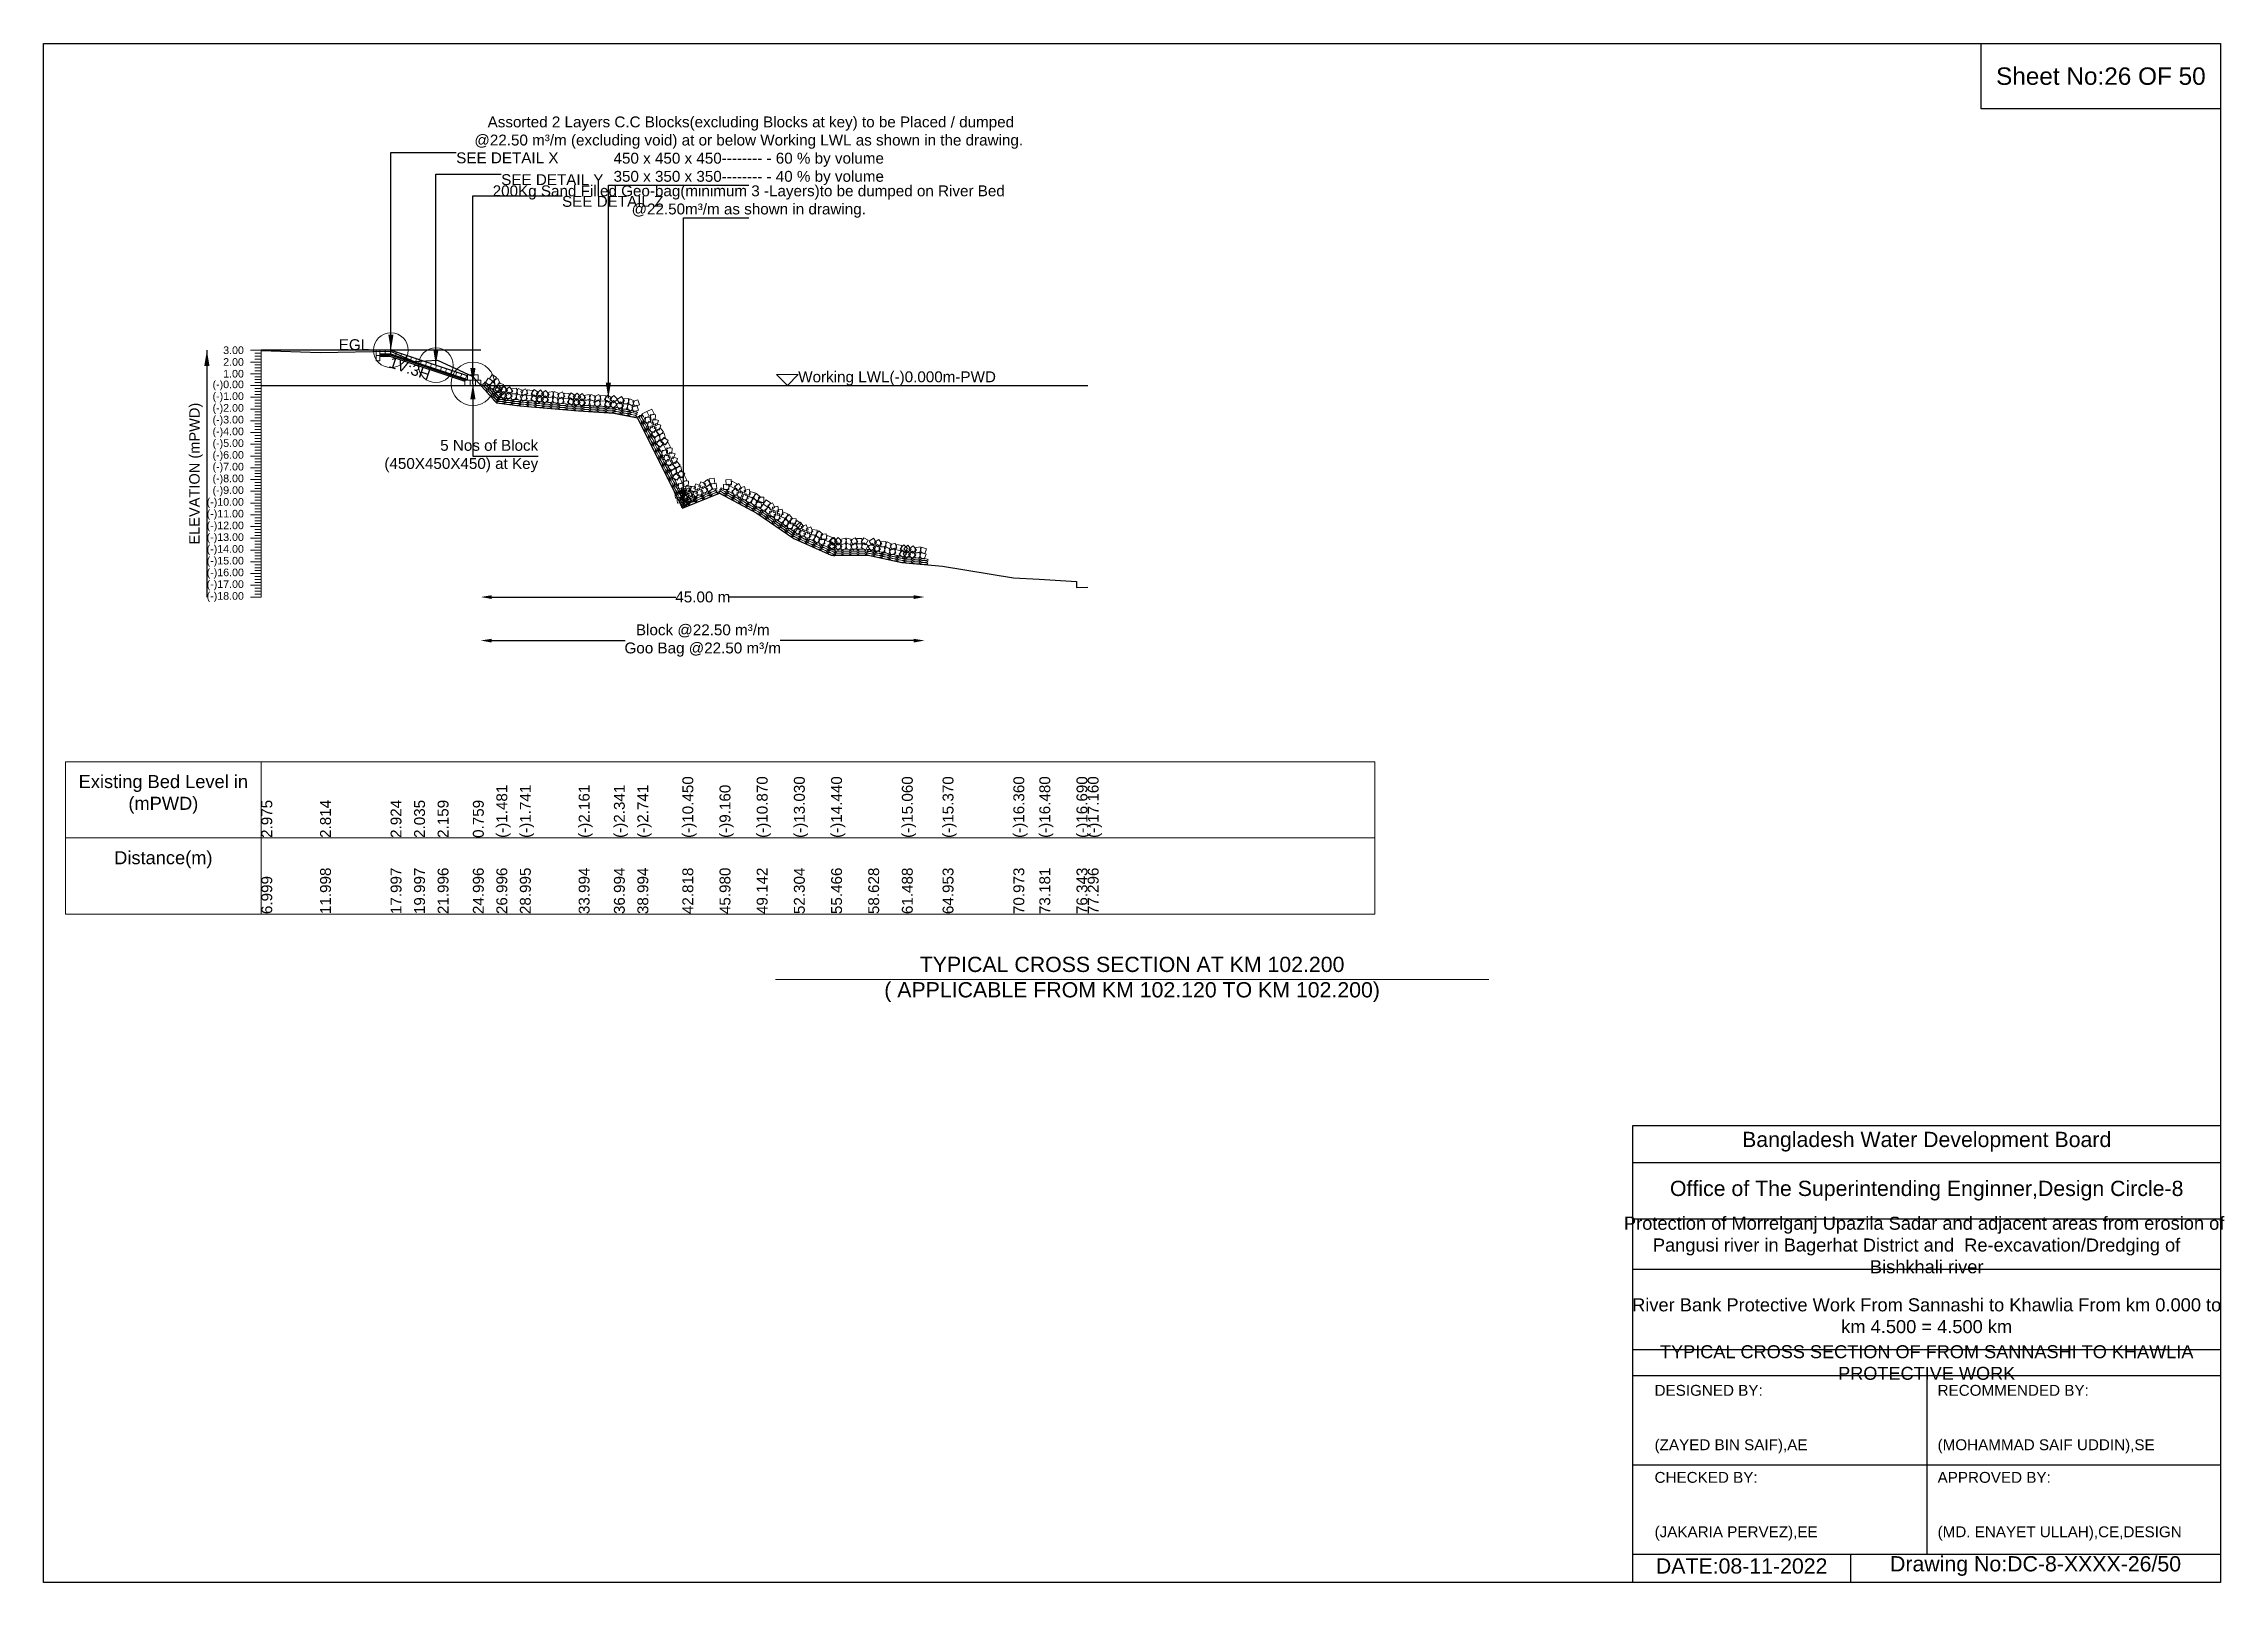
# Model space of a CAD drawing. Header units: inches. Extents: x 89000 to 845017, y -7071 to 0.
# Drawn here: x 475000 to 485017, y -7071 to 0 of the extents above; entities that cross this region are included whole.
import ezdxf

# ---------------------------------------------------------------- set-up
doc = ezdxf.new("R2010")
doc.units = ezdxf.units.IN
doc.header["$LTSCALE"] = 7
doc.header["$MEASUREMENT"] = 0
for name, color, linetype, lineweight in [('Cross section Data Border', 7, 'Continuous', 9), ('Cross Section Labels', 7, 'Continuous', 9), ('Existing_Bed_Level for Xsection', 7, 'Continuous', 25), ('Long Section Labels', 7, 'Continuous', 9)]:
    doc.layers.add(name, color=color, linetype=linetype, lineweight=lineweight)
doc.styles.get("Standard").update_dxf_attribs({"font": 'arial.ttf'})
doc.dimstyles.new('Appron Lebeling Style', dxfattribs={"dimtxt": 50, "dimasz": 50, "dimexe": 0.18, "dimexo": 0.0625, "dimgap": 0.09, "dimtad": 0, "dimtih": 1, "dimtoh": 1, "dimdec": 4, "dimzin": 0, "dimdsep": 46, "dimtxsty": 'Standard', "dimcen": 0.09, "dimse1": 1, "dimse2": 1, "dimadec": 0, "dimazin": 0, "dimtfac": 1, "dimtdec": 4, "dimtofl": 0, "dimtmove": 0, "dimatfit": 3, "dimfxl": 1, "dimtolj": 1, "dimtzin": 0, "dimarcsym": 0})
doc.dimstyles.get("Standard").update_dxf_attribs({"dimtxt": 0.18, "dimasz": 0.18, "dimexe": 0.18, "dimexo": 0.0625, "dimgap": 0.09, "dimtad": 0, "dimtih": 1, "dimtoh": 1, "dimdec": 4, "dimzin": 0, "dimdsep": 46, "dimtxsty": 'Standard', "dimcen": 0.09, "dimadec": 0, "dimazin": 0, "dimtfac": 1, "dimtdec": 4, "dimtofl": 0, "dimtmove": 0, "dimatfit": 3, "dimfxl": 1, "dimtolj": 1, "dimtzin": 0, "dimarcsym": 0})

msp = doc.modelspace()

# ---------------------------------------------------------------- texts
at = {"attachment_point": 5}
for s, insert, char_height in [('Sheet No:26 OF 50', (484450, -150), 80), ('Bangladesh Water Development Board', (483650, -5046), 70), ('Office of The Superintending Enginner,Design Circle-8', (483650, -5271), 70)]:
    msp.add_mtext(s, dxfattribs=dict(at, insert=insert, char_height=char_height))
for s, insert, char_height, width, attachment_point in [('Protection of Morrelganj Upazila Sadar and adjacent areas from erosion of  Pangusi river in Bagerhat District and  Re-excavation/Dredging of     Bishkhali river', (483650, -5521), 60, 2800, 5), ('River Bank Protective Work From Sannashi to Khawlia From km 0.000 to km 4.500 = 4.500 km', (483650, -5846), 60, 2700, 5), ('TYPICAL CROSS SECTION OF FROM SANNASHI TO KHAWLIA PROTECTIVE WORK', (483650, -6061), 59.5765532, 2800, 5), ('DESIGNED BY:^J^J^J(ZAYED BIN SAIF),AE', (482400, -6321), 50, 1400, 4), ('RECOMMENDED BY:^J^J^J(MOHAMMAD SAIF UDDIN),SE', (483700, -6321), 50, 1400, 4), ('CHECKED BY:^J^J^J(JAKARIA PERVEZ),EE', (482400, -6721), 50, 1400, 4), ('APPROVED BY:^J^J^J(MD. ENAYET ULLAH),CE,DESIGN', (483700, -6721), 50, 1400, 4), ('DATE:08-11-2022', (482800, -6996), 70, 1400, 5), ('Drawing No:DC-8-XXXX-26/50', (484150, -6996), 70, 2200, 5)]:
    msp.add_mtext(s, dxfattribs=dict(insert=insert, char_height=char_height, width=width, attachment_point=attachment_point))
at = {"layer": 'Cross section Data Border', "char_height": 60, "width": 800, "attachment_point": 5}
for s, insert in [('Existing Bed Level in (mPWD)', (475550, -3450)), ('Distance(m)', (475550, -3750))]:
    msp.add_mtext(s, dxfattribs=dict(at, insert=insert))
at = {"layer": 'Cross Section Labels'}
for s, insert, char_height, attachment_point in [(' Assorted 2 Layers C.C Blocks(excluding Blocks at key) to be Placed / dumped^J@22.50 m³/m (excluding void) at or below Working LWL as shown in the drawing.^J450 x 450 x 450-------- - 60 % by volume^J350 x 350 x 350-------- - 40 % by volume', (478239.05212, -650), 50, 8), ('SEE DETAIL X', (476895.32935, -500), 50, 1), ('SEE DETAIL Y', (477101.87935, -600), 50, 1), ('200Kg Sand Filled Geo-bag(minimum 3 -Layers)to be dumped on River Bed^J@22.50m³/m as shown in drawing.', (478239.05212, -800), 50, 8), ('SEE DETAIL Z', (477381.32935, -700), 50, 1), ('EGL', (476495.50045, -1409.2), 50, 9), ('Working LWL(-)0.000m-PWD', (478466.42935, -1571.2), 50, 7), ('5 Nos of Block ^J(450X450X450) at Key', (477271.97935, -1895.2), 50, 6), ('TYPICAL CROSS SECTION AT KM 102.200^J( APPLICABLE FROM KM 102.120 TO KM 102.200)', (480000, -4300), 70, 5)]:
    msp.add_mtext(s, dxfattribs=dict(at, insert=insert, char_height=char_height, attachment_point=attachment_point))
at = {"layer": 'Cross Section Labels', "insert": (476690.0662, -1469.23945), "char_height": 50, "attachment_point": 2, "rotation": 341.565051177}
msp.add_mtext('1V:3H', dxfattribs=at)
at = {"layer": 'Long Section Labels', "char_height": 35, "attachment_point": 6}
for s, insert in [('3.00', (475920, -1409.2)), ('2.00', (475920, -1463.2)), ('1.00', (475920, -1517.2)), ('(-)0.00', (475920, -1571.2)), ('(-)1.00', (475920, -1625.2)), ('(-)2.00', (475920, -1679.2)), ('(-)3.00', (475920, -1733.2)), ('(-)4.00', (475920, -1787.2)), ('(-)5.00', (475920, -1841.2)), ('(-)6.00', (475920, -1895.2)), ('(-)7.00', (475920, -1949.2)), ('(-)8.00', (475920, -2003.2)), ('(-)10.00', (475920, -2111.2)), ('(-)9.00', (475920, -2057.2)), ('(-)11.00', (475920, -2165.2)), ('(-)12.00', (475920, -2219.2)), ('(-)13.00', (475920, -2273.2)), ('(-)14.00', (475920, -2327.2)), ('(-)15.00', (475920, -2381.2)), ('(-)16.00', (475920, -2435.2)), ('(-)17.00', (475920, -2489.2)), ('(-)18.00', (475920, -2543.2))]:
    msp.add_mtext(s, dxfattribs=dict(at, insert=insert))
at = {"layer": 'Long Section Labels', "rotation": 90}
for s, insert, char_height, attachment_point in [('ELEVATION (mPWD)', (475700, -1976.2), 48, 5), ('(-)10.450', (477934.20952, -3650), 50, 1), ('(-)10.870', (478275.72183, -3650), 50, 1), ('(-)13.030', (478446.47922, -3650), 50, 1), ('(-)14.440', (478617.23725, -3650), 50, 1), ('(-)14.440', (478617.23725, -3650), 50, 1), ('(-)15.060', (478942.41625, -3650), 50, 1), ('(-)15.370', (479129.51425, -3650), 50, 1), ('(-)16.360', (479454.59678, -3650), 50, 1), ('(-)16.480', (479573.82935, -3650), 50, 1), ('(-)16.690', (479744.57572, -3650), 50, 1), ('(-)17.160', (479796.06525, -3650), 50, 1), ('2.975', (476000, -3650), 50, 1), ('2.814', (476269.95575, -3650), 50, 1), ('2.924', (476593.90265, -3650), 50, 1), ('2.035', (476701.88495, -3650), 50, 1), ('2.159', (476809.86725, -3650), 50, 1), ('0.759', (476971.8407, -3650), 50, 1), ('(-)1.481', (477079.823, -3650), 50, 1), ('(-)1.741', (477187.8053, -3650), 50, 1), ('(-)2.161', (477457.76105, -3650), 50, 1), ('(-)2.341', (477619.7345, -3650), 50, 1), ('(-)2.741', (477727.7168, -3650), 50, 1), ('(-)9.160', (478104.9652, -3650), 50, 1), ('11.998', (476269.95575, -4000), 50, 1), ('17.997', (476593.90265, -4000), 50, 1), ('19.997', (476701.88495, -4000), 50, 1), ('21.996', (476809.86725, -4000), 50, 1), ('24.996', (476971.8407, -4000), 50, 1), ('26.996', (477079.823, -4000), 50, 1), ('28.995', (477187.8053, -4000), 50, 1), ('33.994', (477457.76105, -4000), 50, 1), ('36.994', (477619.7345, -4000), 50, 1), ('38.994', (477727.7168, -4000), 50, 1), ('42.818', (477934.20952, -4000), 50, 1), ('45.980', (478104.9652, -4000), 50, 1), ('49.142', (478275.72183, -4000), 50, 1), ('52.304', (478446.47922, -4000), 50, 1), ('55.466', (478617.23725, -4000), 50, 1), ('58.628', (478787.99582, -4000), 50, 1), ('61.488', (478942.41625, -4000), 50, 1), ('64.953', (479129.51425, -4000), 50, 1), ('70.973', (479454.59678, -4000), 50, 1), ('73.181', (479573.82935, -4000), 50, 1), ('76.343', (479744.57572, -4000), 50, 1), ('76.343', (479744.57572, -4000), 50, 1), ('77.296', (479796.06525, -4000), 50, 1), ('6.999', (476000, -4000), 50, 1)]:
    msp.add_mtext(s, dxfattribs=dict(at, insert=insert, char_height=char_height, attachment_point=attachment_point))

# ---------------------------------------------------------------- blocks, each defined once
blk = doc.blocks.new('*D43')
at = {"layer": 'Cross Section Labels', "color": 0, "lineweight": -2, "transparency": 16777216}
for p, q in [((477058, -2543), (477904, -2543)), ((478997, -2543), (478151, -2543))]:
    blk.add_line(p, q, dxfattribs=at)
at = {"layer": 'Cross Section Labels', "color": 0, "transparency": 16777216}
for points in [[(477058, -2535), (477058, -2552), (477008, -2543)], [(478997, -2535), (478997, -2552), (479047, -2543)]]:
    blk.add_solid(points, dxfattribs=at)
at = {"layer": 'Defpoints', "color": 0, "transparency": 16777216}
for p in [(477008, -1571), (479047, -2394), (479047, -2543)]:
    blk.add_point(p, dxfattribs=at)
at = {"layer": 'Cross Section Labels', "color": 0, "transparency": 16777216, "insert": (478028, -2543), "char_height": 50, "attachment_point": 5}
blk.add_mtext('\\A1;45.00 m', dxfattribs=at)
blk = doc.blocks.new('*D44')
at = {"layer": 'Cross Section Labels', "color": 0, "lineweight": -2, "transparency": 16777216}
for p, q in [((477058, -2743), (477672, -2743)), ((478997, -2743), (478383, -2743))]:
    blk.add_line(p, q, dxfattribs=at)
at = {"layer": 'Cross Section Labels', "color": 0, "transparency": 16777216}
for points in [[(477058, -2735), (477058, -2752), (477008, -2743)], [(478997, -2735), (478997, -2752), (479047, -2743)]]:
    blk.add_solid(points, dxfattribs=at)
at = {"layer": 'Defpoints', "color": 0, "transparency": 16777216}
for p in [(477008, -1571), (479047, -2394), (479047, -2743)]:
    blk.add_point(p, dxfattribs=at)
at = {"layer": 'Cross Section Labels', "color": 0, "transparency": 16777216, "insert": (478028, -2743), "char_height": 50, "attachment_point": 5}
blk.add_mtext('\\A1;Block @22.50 m³/m ^JGoo Bag @22.50 m³/m ', dxfattribs=at)

# ---------------------------------------------------------------- dimensions: what is measured, and where the dimension line sits
at = {"layer": 'Cross Section Labels'}
for base, text, picture, middle in [((479046.85756, -2543.2), '45.00 m', '*D43', (478027.64345, -2543.2)), ((479046.85756, -2743.2), 'Block @22.50 m³/m ^JGoo Bag @22.50 m³/m ', '*D44', (478027.64345, -2743.2))]:
    dim = msp.add_linear_dim(base=base, p1=(477008.42935, -1571.2), p2=(479046.85756, -2393.78455), text=text, dimstyle='Appron Lebeling Style', dxfattribs=at)
    dim.commit()
    dim.dimension.update_dxf_attribs({"geometry": picture, "text_midpoint": middle})

# ---------------------------------------------------------------- linework, layer by layer
for points in [[(475000, 0), (485000, 0), (485000, -7071), (475000, -7071)], [(483900, 0), (485000, 0), (485000, -300), (483900, -300)]]:
    msp.add_lwpolyline(points, close=True)
for points in [[(482300, -7071), (482300, -4971), (485000, -4971)], [(482300, -5141), (485000, -5141)], [(482300, -5401), (485000, -5401)], [(482300, -5631), (485000, -5631)], [(482300, -6001), (485000, -6001)], [(482300, -6121), (485000, -6121)], [(483650, -6121), (483650, -6941)], [(482300, -6531), (485000, -6531)], [(482300, -6941), (485000, -6941)], [(483300, -6941), (483300, -7071)]]:
    msp.add_lwpolyline(points)
at = {"layer": 'Cross section Data Border'}
msp.add_lwpolyline([(475100, -3300), (481114.65559, -3300), (481114.65559, -4000), (475100, -4000)], close=True, dxfattribs=at)
for points in [[(476000, -3300), (476000, -4000)], [(475100, -3650), (481114.65559, -3650)]]:
    msp.add_lwpolyline(points, dxfattribs=at)
at = {"layer": 'Cross Section Labels'}
msp.add_lwpolyline([(478416.42935, -1571.2), (478466.42935, -1521.2), (478366.42935, -1521.2)], close=True, dxfattribs=at)
msp.add_lwpolyline([(478362, -4300), (480000, -4300), (481638, -4300)], dxfattribs=at)
for centre, radius in [((476595.32935, -1409.2), 80), ((476801.87935, -1478.05), 80), ((476971.97935, -1563.1), 100)]:
    msp.add_circle(centre, radius, dxfattribs=at)
at = {"layer": 'Existing_Bed_Level for Xsection'}
for points in [[(477008.42935, -1409.2), (476000, -1409.2)], [(476000, -1410.55), (476269.95575, -1419.244), (476593.90265, -1413.304), (476701.88495, -1461.31), (476809.86725, -1454.614), (476971.8407, -1530.214), (477079.823, -1651.174), (477187.8053, -1665.214), (477457.76105, -1687.894), (477619.7345, -1697.614), (477727.7168, -1719.214), (477934.20952, -2135.5), (478104.9652, -2065.84), (478275.72183, -2158.18), (478446.47922, -2274.82), (478617.23725, -2350.96), (478787.99582, -2350.96), (478942.41625, -2384.44), (479129.51425, -2401.18), (479454.59678, -2454.64), (479573.82935, -2461.12), (479744.57572, -2472.46), (479744.57572, -2500), (479796.06525, -2497.84)], [(476947.67935, -1526.65), (476597.82334, -1410.03133), (476595.32935, -1409.2), (476592.70045, -1409.2), (476544.10045, -1409.2)], [(476544.10045, -1425.4), (476592.70045, -1425.4), (476947.67935, -1543.7263)], [(476544.10045, -1430.8), (476591.82415, -1430.8), (476940.12415, -1546.9)], [(476544.10045, -1436.2), (476590.94785, -1436.2), (476935.52935, -1551.0605)], [(476000, -1571.2), (479796.06525, -1571.2)]]:
    msp.add_lwpolyline(points, dxfattribs=at)
at = {"layer": 'Long Section Labels'}
for points in [[(476000, -1409.2), (475950, -1409.2)], [(476000, -1463.2), (475950, -1463.2)], [(476000, -1422.7), (475970, -1422.7)], [(476000, -1436.2), (475970, -1436.2)], [(476000, -1449.7), (475970, -1449.7)], [(476000, -1476.7), (475970, -1476.7)], [(476000, -1490.2), (475970, -1490.2)], [(476000, -2543.2), (476000, -2489.2), (476000, -2435.2), (476000, -2381.2), (476000, -2327.2), (476000, -2273.2), (476000, -2219.2), (476000, -2165.2), (476000, -2111.2), (476000, -2057.2), (476000, -2003.2), (476000, -1949.2), (476000, -1895.2), (476000, -1841.2), (476000, -1787.2), (476000, -1733.2), (476000, -1679.2), (476000, -1625.2), (476000, -1571.2), (476000, -1517.2), (476000, -1463.2), (476000, -1409.2)], [(476000, -1517.2), (475950, -1517.2)], [(476000, -1571.2), (475950, -1571.2)], [(476000, -1503.7), (475970, -1503.7)], [(476000, -1530.7), (475970, -1530.7)], [(476000, -1544.2), (475970, -1544.2)], [(476000, -1557.7), (475970, -1557.7)], [(476000, -1584.7), (475970, -1584.7)], [(476000, -1598.2), (475970, -1598.2)], [(476000, -1625.2), (475950, -1625.2)], [(476000, -1679.2), (475950, -1679.2)], [(476000, -1611.7), (475970, -1611.7)], [(476000, -1638.7), (475970, -1638.7)], [(476000, -1652.2), (475970, -1652.2)], [(476000, -1665.7), (475970, -1665.7)], [(476000, -1692.7), (475970, -1692.7)], [(476000, -1733.2), (475950, -1733.2)], [(476000, -1787.2), (475950, -1787.2)], [(476000, -1706.2), (475970, -1706.2)], [(476000, -1719.7), (475970, -1719.7)], [(476000, -1746.7), (475970, -1746.7)], [(476000, -1760.2), (475970, -1760.2)], [(476000, -1773.7), (475970, -1773.7)], [(476000, -1800.7), (475970, -1800.7)], [(476000, -1841.2), (475950, -1841.2)], [(476000, -1895.2), (475950, -1895.2)], [(476000, -1814.2), (475970, -1814.2)], [(476000, -1827.7), (475970, -1827.7)], [(476000, -1854.7), (475970, -1854.7)], [(476000, -1868.2), (475970, -1868.2)], [(476000, -1881.7), (475970, -1881.7)], [(476000, -1949.2), (475950, -1949.2)], [(476000, -2003.2), (475950, -2003.2)], [(476000, -1908.7), (475970, -1908.7)], [(476000, -1922.2), (475970, -1922.2)], [(476000, -1935.7), (475970, -1935.7)], [(476000, -1962.7), (475970, -1962.7)], [(476000, -1976.2), (475970, -1976.2)], [(476000, -1989.7), (475970, -1989.7)], [(476000, -2057.2), (475950, -2057.2)], [(476000, -2016.7), (475970, -2016.7)], [(476000, -2030.2), (475970, -2030.2)], [(476000, -2043.7), (475970, -2043.7)], [(476000, -2070.7), (475970, -2070.7)], [(476000, -2084.2), (475970, -2084.2)], [(476000, -2097.7), (475970, -2097.7)], [(476000, -2111.2), (475950, -2111.2)], [(476000, -2165.2), (475950, -2165.2)], [(476000, -2124.7), (475970, -2124.7)], [(476000, -2138.2), (475970, -2138.2)], [(476000, -2151.7), (475970, -2151.7)], [(476000, -2178.7), (475970, -2178.7)], [(476000, -2192.2), (475970, -2192.2)], [(476000, -2219.2), (475950, -2219.2)], [(476000, -2273.2), (475950, -2273.2)], [(476000, -2205.7), (475970, -2205.7)], [(476000, -2232.7), (475970, -2232.7)], [(476000, -2246.2), (475970, -2246.2)], [(476000, -2259.7), (475970, -2259.7)], [(476000, -2286.7), (475970, -2286.7)], [(476000, -2300.2), (475970, -2300.2)], [(476000, -2327.2), (475950, -2327.2)], [(476000, -2381.2), (475950, -2381.2)], [(476000, -2313.7), (475970, -2313.7)], [(476000, -2340.7), (475970, -2340.7)], [(476000, -2354.2), (475970, -2354.2)], [(476000, -2367.7), (475970, -2367.7)], [(476000, -2394.7), (475970, -2394.7)], [(476000, -2435.2), (475950, -2435.2)], [(476000, -2489.2), (475950, -2489.2)], [(476000, -2408.2), (475970, -2408.2)], [(476000, -2421.7), (475970, -2421.7)], [(476000, -2448.7), (475970, -2448.7)], [(476000, -2462.2), (475970, -2462.2)], [(476000, -2475.7), (475970, -2475.7)], [(476000, -2502.7), (475970, -2502.7)], [(476000, -2543.2), (475950, -2543.2)], [(476000, -2516.2), (475970, -2516.2)], [(476000, -2529.7), (475970, -2529.7)]]:
    msp.add_lwpolyline(points, dxfattribs=at)
for points in [[(476544.10045, -1409.2), (476527.90045, -1409.2), (476527.90045, -1433.5), (476544.10045, -1433.5)], [(476544.10045, -1433.5), (476527.90045, -1433.5), (476527.90045, -1457.8), (476544.10045, -1457.8)], [(476568.40045, -1409.2), (476544.10045, -1409.2), (476544.10045, -1425.4), (476568.40045, -1425.4)], [(476592.70045, -1409.2), (476568.40045, -1409.2), (476568.40045, -1425.4), (476592.70045, -1425.4)], [(476620.87634, -1417.71567), (476597.82334, -1410.03133), (476592.70045, -1425.4), (476615.75345, -1433.08433)], [(476643.92935, -1425.4), (476620.87634, -1417.71567), (476615.75345, -1433.08433), (476638.80646, -1440.76867)], [(476666.98235, -1433.08433), (476643.92935, -1425.4), (476638.80646, -1440.76867), (476661.85946, -1448.453)], [(476690.03535, -1440.76867), (476666.98235, -1433.08433), (476661.85946, -1448.453), (476684.91246, -1456.13734)], [(476713.08836, -1448.453), (476690.03535, -1440.76867), (476684.91246, -1456.13734), (476707.96547, -1463.82167)], [(476736.14136, -1456.13734), (476713.08836, -1448.453), (476707.96547, -1463.82167), (476731.01847, -1471.50601)], [(476759.19437, -1463.82167), (476736.14136, -1456.13734), (476731.01847, -1471.50601), (476754.07148, -1479.19034)], [(476782.24737, -1471.50601), (476759.19437, -1463.82167), (476754.07148, -1479.19034), (476777.12448, -1486.87468)], [(476805.30037, -1479.19034), (476782.24737, -1471.50601), (476777.12448, -1486.87468), (476800.17749, -1494.55901)], [(476828.35338, -1486.87468), (476805.30037, -1479.19034), (476800.17749, -1494.55901), (476823.23049, -1502.24335)], [(476851.40638, -1494.55901), (476828.35338, -1486.87468), (476823.23049, -1502.24335), (476846.28349, -1509.92768)], [(476874.45939, -1502.24335), (476851.40638, -1494.55901), (476846.28349, -1509.92768), (476869.3365, -1517.61202)], [(476897.51239, -1509.92768), (476874.45939, -1502.24335), (476869.3365, -1517.61202), (476892.3895, -1525.29635)], [(476920.5654, -1517.61202), (476897.51239, -1509.92768), (476892.3895, -1525.29635), (476915.44251, -1532.98069)], [(476943.6184, -1525.29635), (476920.5654, -1517.61202), (476915.44251, -1532.98069), (476938.49551, -1540.66502)], [(476959.82935, -1546.9), (476935.52935, -1546.9), (476935.52935, -1571.2), (476959.82935, -1571.2)], [(476971.97935, -1522.6), (476947.67935, -1522.6), (476947.67935, -1546.9), (476971.97935, -1546.9)], [(476984.12935, -1546.9), (476959.82935, -1546.9), (476959.82935, -1571.2), (476984.12935, -1571.2)], [(476996.27935, -1522.6), (476971.97935, -1522.6), (476971.97935, -1546.9), (476996.27935, -1546.9)], [(477008.42935, -1546.9), (476984.12935, -1546.9), (476984.12935, -1571.2), (477008.42935, -1571.2)], [(477062.95071, -1550.3279), (477042.62497, -1537.01045), (477029.30752, -1557.33619), (477049.63326, -1570.65364)], [(477078.62966, -1577.34232), (477067.69449, -1555.64181), (477045.99398, -1566.57698), (477056.92916, -1588.27749)], [(477081.07831, -1534.1452), (477060.75258, -1520.82775), (477047.43513, -1541.15348), (477067.76086, -1554.47093)], [(477093.84218, -1582.36103), (477070.76831, -1574.7396), (477063.14688, -1597.81348), (477086.22076, -1605.43491)], [(477096.75727, -1561.15961), (477085.82209, -1539.4591), (477064.12159, -1550.39428), (477075.05676, -1572.09478)], [(477104.09836, -1609.81157), (477084.78734, -1595.06116), (477070.03693, -1614.37218), (477089.34795, -1629.12259)], [(477107.23151, -1585.7144), (477087.92048, -1570.96399), (477073.17008, -1590.27502), (477092.4811, -1605.02542)], [(477111.83239, -1609.1873), (477095.64969, -1591.0597), (477077.52208, -1607.24241), (477093.70479, -1625.37001)], [(477111.96979, -1566.17832), (477088.89591, -1558.55689), (477081.27448, -1581.63077), (477104.34836, -1589.2522)], [(477113.38707, -1598.18663), (477094.12643, -1613.00277), (477108.94256, -1632.2634), (477128.2032, -1617.44727)], [(477129.96, -1593.0046), (477113.77729, -1574.87699), (477095.64969, -1591.0597), (477111.83239, -1609.1873)], [(477116.52021, -1574.08947), (477097.25957, -1588.9056), (477112.07571, -1608.16624), (477131.33634, -1593.35011)], [(477152.30213, -1620.56685), (477137.47066, -1601.31801), (477118.22183, -1616.14948), (477133.0533, -1635.39831)], [(477155.43527, -1596.46968), (477140.60381, -1577.22085), (477121.35497, -1592.05231), (477136.18644, -1611.30115)], [(477172.92784, -1583.74334), (477148.84149, -1586.9586), (477152.05674, -1611.04494), (477176.14309, -1607.82969)], [(477202.45495, -1593.92949), (477179.99165, -1584.66179), (477170.72396, -1607.12509), (477193.18726, -1616.39279)], [(477213.69531, -1586.52068), (477191.70139, -1596.85304), (477202.03376, -1618.84696), (477224.02767, -1608.51459)], [(477245.20375, -1593.62802), (477220.98906, -1591.59366), (477218.95469, -1615.80835), (477243.16939, -1617.84272)], [(477273.20335, -1603.70033), (477253.24169, -1589.84312), (477239.38448, -1609.80478), (477259.34614, -1623.66199)], [(477281.95394, -1591.66512), (477263.38681, -1607.34159), (477279.06328, -1625.90872), (477297.63041, -1610.23225)], [(477321.84625, -1612.25299), (477306.155, -1593.69834), (477287.60036, -1609.38959), (477303.2916, -1627.94423)], [(477338.74214, -1598.74454), (477314.82688, -1603.05151), (477319.13385, -1626.96678), (477343.04911, -1622.6598)], [(477368.70182, -1607.57775), (477345.84041, -1599.34089), (477337.60355, -1622.2023), (477360.46496, -1630.43916)], [(477383.19816, -1600.76125), (477361.20424, -1611.09362), (477371.53661, -1633.08753), (477393.53052, -1622.75517)], [(477169.79469, -1607.84051), (477145.70834, -1611.05576), (477148.9236, -1635.14211), (477173.00994, -1631.92686)], [(477199.32181, -1618.02665), (477176.85851, -1608.75896), (477167.59081, -1631.22225), (477190.05411, -1640.48995)], [(477211.66094, -1610.73537), (477189.66702, -1621.06774), (477199.99939, -1643.06165), (477221.9933, -1632.72929)], [(477243.16939, -1617.84272), (477218.95469, -1615.80835), (477216.92033, -1640.02304), (477241.13502, -1642.05741)], [(477271.16898, -1627.91502), (477251.20733, -1614.05781), (477237.35012, -1634.01947), (477257.31177, -1647.87668)], [(477279.91957, -1615.87981), (477261.35244, -1631.55628), (477277.02891, -1650.12341), (477295.59604, -1634.44695)], [(477319.81188, -1636.46768), (477304.12063, -1617.91304), (477285.56599, -1633.60428), (477301.25724, -1652.15893)], [(477336.70777, -1622.95923), (477312.79251, -1627.2662), (477317.09948, -1651.18147), (477341.01475, -1646.8745)], [(477366.66746, -1631.79244), (477343.80604, -1623.55558), (477335.56918, -1646.41699), (477358.4306, -1654.65385)], [(477381.16379, -1624.97594), (477359.16987, -1635.30831), (477369.50224, -1657.30222), (477391.49615, -1646.96986)], [(477412.67224, -1632.08329), (477388.45754, -1630.04892), (477386.42318, -1654.26361), (477410.63787, -1656.29798)], [(477414.7066, -1607.8686), (477390.49191, -1605.83423), (477388.45754, -1630.04892), (477412.67224, -1632.08329)], [(477440.67183, -1642.1556), (477420.71018, -1628.29839), (477406.85297, -1648.26004), (477426.81462, -1662.11725)], [(477442.7062, -1617.9409), (477422.74454, -1604.08369), (477408.88733, -1624.04535), (477428.84899, -1637.90256)], [(477449.42242, -1630.12039), (477430.85529, -1645.79685), (477446.53176, -1664.36399), (477465.09889, -1648.68752)], [(477451.45679, -1605.90569), (477432.88966, -1621.58216), (477448.56613, -1640.14929), (477467.13326, -1624.47283)], [(477488.41786, -1649.96546), (477472.28806, -1631.79076), (477454.11337, -1647.92056), (477470.24316, -1666.09525)], [(477489.87348, -1625.70909), (477473.74368, -1607.53439), (477455.56899, -1623.66419), (477471.69878, -1641.83889)], [(477504.9864, -1636.05744), (477481.18079, -1640.9342), (477486.05755, -1664.73981), (477509.86316, -1659.86305)], [(477506.44202, -1611.80107), (477482.63641, -1616.67784), (477487.51317, -1640.48345), (477511.31878, -1635.60669)], [(477535.14845, -1644.17279), (477512.09689, -1636.48414), (477504.40823, -1659.5357), (477527.45979, -1667.22436)], [(477536.60407, -1619.91643), (477513.55251, -1612.22777), (477505.86385, -1635.27934), (477528.91541, -1642.96799)], [(477549.47789, -1637.01212), (477527.73695, -1647.86668), (477538.59151, -1669.60762), (477560.33245, -1658.75306)], [(477550.93351, -1612.75575), (477529.19257, -1623.61031), (477540.04713, -1645.35125), (477561.78807, -1634.49669)], [(477581.14706, -1643.36512), (477556.8907, -1641.90949), (477555.43507, -1666.16586), (477579.69144, -1667.62148)], [(477582.60268, -1619.10875), (477558.34632, -1617.65313), (477556.8907, -1641.90949), (477581.14706, -1643.36512)], [(477609.37917, -1652.76601), (477589.09234, -1639.38937), (477575.71569, -1659.6762), (477596.00252, -1673.05284)], [(477610.83479, -1628.50965), (477590.54796, -1615.13301), (477577.17131, -1635.41984), (477597.45814, -1648.79648)], [(477617.8399, -1640.5253), (477599.65237, -1656.64062), (477615.76769, -1674.82816), (477633.95522, -1658.71284)], [(477619.29552, -1616.26894), (477601.10799, -1632.38426), (477617.22331, -1650.57179), (477635.41084, -1634.45647)], [(477662.98332, -1665.78193), (477649.49669, -1645.56805), (477629.28281, -1659.05468), (477642.76944, -1679.26856)], [(477667.74969, -1641.95397), (477654.26307, -1621.74009), (477634.04919, -1635.22672), (477647.53581, -1655.4406)], [(477681.30169, -1654.27599), (477657.05233, -1655.84402), (477658.62037, -1680.09337), (477682.86972, -1678.52534)], [(477686.06806, -1630.44803), (477661.81871, -1632.01606), (477663.38674, -1656.26541), (477687.6361, -1654.69738)], [(477710.06685, -1666.44866), (477688.28659, -1655.6732), (477677.51113, -1677.45345), (477699.29138, -1688.22891)], [(477714.83322, -1642.6207), (477693.05297, -1631.84524), (477682.2775, -1653.62549), (477704.05776, -1664.40095)], [(477725.24248, -1661.3195), (477702.21902, -1669.09189), (477709.99141, -1692.11536), (477733.01488, -1684.34296)], [(477730.00886, -1637.49154), (477706.98539, -1645.26393), (477714.75779, -1668.2874), (477737.78125, -1660.515)], [(477782.24964, -1712.49184), (477771.45144, -1690.72285), (477749.68245, -1701.52104), (477760.48065, -1723.29003)], [(477804.01863, -1701.69364), (477793.22043, -1679.92465), (477771.45144, -1690.72285), (477782.24964, -1712.49184)], [(477788.13126, -1741.66092), (477789.64972, -1717.40841), (477765.39721, -1715.88995), (477763.87875, -1740.14246)], [(477802.95847, -1742.91507), (477779.93309, -1735.14838), (477772.1664, -1758.17377), (477795.19178, -1765.94046)], [(477806.00224, -1787.70337), (477813.75059, -1764.67181), (477790.71903, -1756.92345), (477782.97067, -1779.95502)], [(477809.90025, -1730.86272), (477811.41872, -1706.61021), (477787.1662, -1705.09175), (477785.64774, -1729.34426)], [(477826.30751, -1795.16295), (477810.23937, -1776.93372), (477792.01014, -1793.00186), (477808.07829, -1811.23109)], [(477824.72747, -1732.11688), (477801.70208, -1724.35019), (477793.93539, -1747.37557), (477816.96077, -1755.14227)], [(477827.77123, -1776.90518), (477835.51958, -1753.87361), (477812.48802, -1746.12526), (477804.73966, -1769.15682)], [(477834.26413, -1825.36726), (477829.47289, -1801.54428), (477805.64991, -1806.33553), (477810.44116, -1830.1585)], [(477848.0765, -1784.36475), (477832.00836, -1766.13552), (477813.77913, -1782.20366), (477829.84728, -1800.43289)], [(477856.03312, -1814.56906), (477851.24188, -1790.74609), (477827.41891, -1795.53734), (477832.21015, -1819.36031)], [(477847.60195, -1834.23917), (477827.374, -1820.77365), (477813.90849, -1841.0016), (477834.13644, -1854.46712)], [(477857.83701, -1864.87477), (477847.03881, -1843.10578), (477825.26982, -1853.90398), (477836.06802, -1875.67297)], [(477869.37094, -1823.44097), (477849.14299, -1809.97546), (477835.67748, -1830.20341), (477855.90543, -1843.66892)], [(477863.71864, -1894.04385), (477865.2371, -1869.79134), (477840.98459, -1868.27288), (477839.46613, -1892.52539)], [(477879.606, -1854.07658), (477868.80781, -1832.30759), (477847.03881, -1843.10578), (477857.83701, -1864.87477)], [(477878.54585, -1895.29801), (477855.52046, -1887.53132), (477847.75377, -1910.55671), (477870.77916, -1918.3234)], [(477885.48763, -1883.24566), (477887.00609, -1858.99314), (477862.75358, -1857.47468), (477861.23512, -1881.72719)], [(477900.31484, -1884.49981), (477877.28945, -1876.73312), (477869.52276, -1899.75851), (477892.54815, -1907.5252)], [(477903.3586, -1929.28811), (477911.10696, -1906.25654), (477888.07539, -1898.50819), (477880.32704, -1921.53976)], [(477881.58961, -1940.08631), (477889.33797, -1917.05474), (477866.3064, -1909.30639), (477858.55805, -1932.33795)], [(477901.89489, -1947.54588), (477885.82675, -1929.31665), (477867.59752, -1945.3848), (477883.66566, -1963.61402)], [(477909.85151, -1977.75019), (477905.06026, -1953.92722), (477881.23729, -1958.71847), (477886.02854, -1982.54144)], [(477923.66388, -1936.74768), (477907.59574, -1918.51846), (477889.36651, -1934.5866), (477905.43465, -1952.81583)], [(477923.18933, -1986.6221), (477902.96138, -1973.15659), (477889.49586, -1993.38454), (477909.72381, -2006.85005)], [(477933.42439, -2017.25771), (477922.62619, -1995.48872), (477900.8572, -2006.28691), (477911.6554, -2028.0559)], [(477931.6205, -1966.95199), (477926.82925, -1943.12902), (477903.00628, -1947.92027), (477907.79753, -1971.74324)], [(477944.95832, -1975.82391), (477924.73037, -1962.35839), (477911.26486, -1982.58634), (477931.4928, -1996.05185)], [(477955.19338, -2006.45951), (477944.39518, -1984.69052), (477922.62619, -1995.48872), (477933.42439, -2017.25771)], [(478050.21463, -2002.99252), (478030.86013, -2017.68581), (478045.55343, -2037.04032), (478064.90793, -2022.34702)], [(478080.91956, -1997.26401), (478056.81019, -2000.30185), (478059.84804, -2024.41121), (478083.9574, -2021.37337)], [(478158.70248, -2003.28681), (478134.41152, -2003.94942), (478135.07412, -2028.24038), (478159.36508, -2027.57778)], [(477923.42119, -2061.51566), (477899.31183, -2064.55351), (477902.34967, -2088.66287), (477926.45904, -2085.62503)], [(477932.6, -2084.01543), (477908.49064, -2087.05327), (477911.52848, -2111.16264), (477935.63785, -2108.1248)], [(477939.30601, -2046.42679), (477940.82448, -2022.17428), (477916.57196, -2020.65581), (477915.0535, -2044.90833)], [(477933.24391, -2048.86171), (477918.33645, -2068.05175), (477937.52649, -2082.95921), (477952.43395, -2063.76917)], [(477954.13323, -2047.68094), (477931.10784, -2039.91425), (477923.34115, -2062.93964), (477946.36653, -2070.70633)], [(477942.42272, -2071.36148), (477927.51526, -2090.55152), (477946.7053, -2105.45898), (477961.61276, -2086.26893)], [(477957.17699, -2092.46924), (477964.92534, -2069.43768), (477941.89378, -2061.68932), (477934.14542, -2084.72089)], [(477961.075, -2035.62859), (477962.59347, -2011.37608), (477938.34096, -2009.85762), (477936.82249, -2034.11013)], [(477964.54544, -2040.89236), (477942.04568, -2050.07117), (477951.22449, -2072.57094), (477973.72425, -2063.39213)], [(477977.48226, -2099.92881), (477961.41412, -2081.69959), (477943.18489, -2097.76773), (477959.25304, -2115.99696)], [(477975.90222, -2036.88275), (477952.87683, -2029.11605), (477945.11014, -2052.14144), (477968.13552, -2059.90813)], [(477973.72425, -2063.39213), (477951.22449, -2072.57094), (477960.4033, -2095.07071), (477982.90306, -2085.8919)], [(477978.94598, -2081.67104), (477986.69433, -2058.63948), (477963.66277, -2050.89113), (477955.91441, -2073.92269)], [(477999.25126, -2089.13062), (477983.18311, -2070.90139), (477964.95388, -2086.96953), (477981.02203, -2105.19876)], [(477994.0663, -2037.15766), (477969.98955, -2033.87128), (477966.70317, -2057.94802), (477990.77991, -2061.23441)], [(478003.24511, -2059.65743), (477979.16836, -2056.37104), (477975.88197, -2080.44779), (477999.95872, -2083.73418)], [(477996.40044, -2022.46172), (477986.97218, -2044.8581), (478009.36856, -2054.28636), (478018.79682, -2031.88997)], [(478005.57924, -2044.96148), (477996.15099, -2067.35786), (478018.54737, -2076.78612), (478027.97563, -2054.38974)], [(478041.29142, -2022.69849), (478018.88753, -2013.28808), (478009.47711, -2035.69196), (478031.881, -2045.10238)], [(478050.47022, -2045.19826), (478028.06634, -2035.78784), (478018.65592, -2058.19172), (478041.0598, -2067.60214)], [(478059.39344, -2025.49228), (478040.03894, -2040.18558), (478054.73223, -2059.54009), (478074.08674, -2044.84679)], [(478090.09837, -2019.76377), (478065.989, -2022.80162), (478069.02684, -2046.91098), (478093.13621, -2043.87314)], [(478147.14363, -2024.66163), (478122.85266, -2025.32424), (478123.51527, -2049.6152), (478147.80623, -2048.9526)], [(478173.1711, -2043.78929), (478151.79628, -2032.23044), (478140.23743, -2053.60525), (478161.61225, -2065.16411)], [(478184.72996, -2022.41447), (478163.35514, -2010.85562), (478151.79628, -2032.23044), (478173.1711, -2043.78929)], [(478194.79616, -2064.2291), (478182.05206, -2043.53905), (478161.36201, -2056.28315), (478174.10611, -2076.9732)], [(478206.35501, -2042.85428), (478193.61091, -2022.16423), (478172.92087, -2034.90833), (478185.66497, -2055.59838)], [(478207.63327, -2056.70395), (478184.34288, -2063.63562), (478191.27454, -2086.926), (478214.56493, -2079.99434)], [(478219.19212, -2035.32914), (478195.90173, -2042.2608), (478202.8334, -2065.55118), (478226.12378, -2058.61952)], [(478235.94626, -2091.54116), (478228.99605, -2068.2563), (478205.71119, -2075.20651), (478212.6614, -2098.49137)], [(478247.50511, -2070.16634), (478240.5549, -2046.88148), (478217.27005, -2053.83169), (478224.22025, -2077.11655)], [(478256.8372, -2085.92707), (478233.19793, -2080.29903), (478227.56989, -2103.9383), (478251.20916, -2109.56634)], [(478268.39605, -2064.55225), (478244.75678, -2058.92421), (478239.12874, -2082.56348), (478262.76801, -2088.19152)], [(478280.75448, -2106.01617), (478263.10299, -2089.31542), (478246.40225, -2106.96691), (478264.05373, -2123.66766)], [(478292.31333, -2084.64135), (478274.66185, -2067.9406), (478257.9611, -2085.59209), (478275.61259, -2102.29284)], [(478308.32622, -2084.19879), (478284.03525, -2084.86139), (478284.69786, -2109.15236), (478308.98882, -2108.48975)], [(478339.70942, -2109.68056), (478319.64384, -2095.97427), (478305.93755, -2116.03986), (478326.00314, -2129.74614)], [(478296.76736, -2105.57361), (478272.4764, -2106.23621), (478273.139, -2130.52718), (478297.42997, -2129.86457)], [(478326.00314, -2129.74614), (478305.93755, -2116.03986), (478292.23126, -2136.10544), (478312.29685, -2149.81173)], [(478345.39966, -2152.31168), (478334.86239, -2130.4152), (478312.96591, -2140.95248), (478323.50318, -2162.84896)], [(478359.10595, -2132.2461), (478348.56867, -2110.34962), (478326.67219, -2120.88689), (478337.20947, -2142.78337)], [(478358.94583, -2146.15372), (478335.06372, -2150.64091), (478339.55091, -2174.52302), (478363.43302, -2170.03582)], [(478372.65211, -2126.08813), (478348.77001, -2130.57533), (478353.2572, -2154.45743), (478377.13931, -2149.97024)], [(478383.50632, -2183.73081), (478379.00011, -2159.85229), (478355.12159, -2164.3585), (478359.6278, -2188.23702)], [(478397.21261, -2163.66523), (478392.7064, -2139.7867), (478368.82787, -2144.29291), (478373.33408, -2168.17144)], [(478404.86566, -2180.30613), (478381.93473, -2172.26483), (478373.89343, -2195.19576), (478396.82435, -2203.23706)], [(478418.57194, -2160.24054), (478395.64101, -2152.19924), (478387.59971, -2175.13017), (478410.53064, -2183.17147)], [(478426.57838, -2202.75976), (478410.74766, -2184.32397), (478392.31187, -2200.15469), (478408.14259, -2218.59048)], [(478440.28467, -2182.69418), (478424.45395, -2164.25839), (478406.01816, -2180.08911), (478421.84888, -2198.5249)], [(478442.55124, -2203.9747), (478418.32189, -2202.12299), (478416.47018, -2226.35233), (478440.69953, -2228.20404)], [(478456.25752, -2183.90911), (478432.02818, -2182.0574), (478430.17647, -2206.28675), (478454.40582, -2208.13846)], [(478480.16852, -2205.62457), (478460.10293, -2191.91828), (478446.39665, -2211.98387), (478466.46223, -2225.69015)], [(478490.36801, -2219.44649), (478476.08397, -2199.788), (478456.42548, -2214.07203), (478470.70952, -2233.73052)], [(478466.46223, -2225.69015), (478446.39665, -2211.98387), (478432.69036, -2232.04945), (478452.75594, -2245.75574)], [(478480.47199, -2241.64015), (478466.18795, -2221.98166), (478446.52946, -2236.2657), (478460.8135, -2255.92419)], [(478492.69818, -2233.15844), (478470.00388, -2241.84515), (478478.69059, -2264.53945), (478501.38489, -2255.85274)], [(478502.5942, -2210.96478), (478479.89991, -2219.65149), (478488.58662, -2242.34579), (478511.28091, -2233.65908)], [(478523.58412, -2265.73627), (478514.87935, -2243.0489), (478492.19197, -2251.75368), (478500.89675, -2274.44105)], [(478533.48015, -2243.5426), (478524.77537, -2220.85523), (478502.088, -2229.56001), (478510.79278, -2252.24738)], [(478543.98638, -2258.54619), (478519.98691, -2254.73632), (478516.17704, -2278.7358), (478540.17652, -2282.54567)], [(478553.88241, -2236.35253), (478529.88293, -2232.54266), (478526.07306, -2256.54214), (478550.07254, -2260.352)], [(478569.3653, -2276.75385), (478550.49221, -2261.4471), (478535.18546, -2280.32018), (478554.05854, -2295.62694)], [(478579.26132, -2254.56019), (478560.38824, -2239.25344), (478545.08148, -2258.12652), (478563.95456, -2273.43327)], [(478585.29786, -2275.09207), (478561.12807, -2277.60422), (478563.64022, -2301.77402), (478587.81001, -2299.26187)], [(478595.19389, -2252.8984), (478571.02409, -2255.41056), (478573.53624, -2279.58035), (478597.70604, -2277.0682)], [(478612.70755, -2292.18025), (478590.51388, -2282.28422), (478580.61786, -2304.47789), (478602.81152, -2314.37391)], [(478622.60357, -2269.98658), (478600.40991, -2260.09056), (478590.51388, -2282.28422), (478612.70755, -2292.18025)], [(478635.82763, -2310.91232), (478621.54359, -2291.25383), (478601.8851, -2305.53786), (478616.16914, -2325.19636)], [(478625.61934, -2269.78731), (478608.4298, -2286.96316), (478625.60565, -2304.15269), (478642.79519, -2286.97684)], [(478625.61934, -2294.08731), (478608.4298, -2311.26316), (478625.60565, -2328.45269), (478642.79519, -2311.27684)], [(478645.72366, -2288.71865), (478631.43962, -2269.06016), (478611.78113, -2283.3442), (478626.06517, -2303.00269)], [(478667.09519, -2286.96316), (478649.90565, -2269.78731), (478632.7298, -2286.97684), (478649.91934, -2304.15269)], [(478667.09519, -2311.26316), (478649.90565, -2294.08731), (478632.7298, -2311.27684), (478649.91934, -2328.45269)], [(478682.80086, -2272.08763), (478659.33012, -2278.38164), (478665.62413, -2301.85237), (478689.09487, -2295.55836)], [(478682.80086, -2296.38763), (478659.33012, -2302.68164), (478665.62413, -2326.15237), (478689.09487, -2319.85836)], [(478713.39487, -2278.38164), (478689.92413, -2272.08763), (478683.63012, -2295.55836), (478707.10086, -2301.85237)], [(478713.39487, -2302.68164), (478689.92413, -2296.38763), (478683.63012, -2319.85836), (478707.10086, -2326.15237)], [(478727.26964, -2270.37546), (478706.21795, -2282.51285), (478718.35535, -2303.56454), (478739.40704, -2291.42715)], [(478727.26964, -2294.67546), (478706.21795, -2306.81285), (478718.35535, -2327.86454), (478739.40704, -2315.72715)], [(478759.2625, -2274.82), (478734.9625, -2274.82), (478734.9625, -2299.12), (478759.2625, -2299.12)], [(478759.2625, -2299.12), (478734.9625, -2299.12), (478734.9625, -2323.42), (478759.2625, -2323.42)], [(478788.00704, -2282.51285), (478766.95535, -2270.37546), (478754.81795, -2291.42715), (478775.86964, -2303.56454)], [(478788.00704, -2306.81285), (478766.95535, -2294.67546), (478754.81795, -2315.72715), (478775.86964, -2327.86454)], [(478807.5946, -2297.01518), (478787.15601, -2310.15878), (478800.29962, -2330.59736), (478820.7382, -2317.45376)], [(478812.74347, -2273.26693), (478792.30489, -2286.41054), (478805.44849, -2306.84912), (478825.88707, -2293.70552)], [(478844.48934, -2322.58926), (478831.32947, -2302.16115), (478810.90136, -2315.32103), (478824.06124, -2335.74914)], [(478849.63822, -2298.84102), (478836.47834, -2278.41291), (478816.05023, -2291.57278), (478829.21011, -2312.00089)], [(478868.13922, -2287.63109), (478843.86778, -2288.80902), (478845.04572, -2313.08046), (478869.31715, -2311.90252)], [(478896.70494, -2300.26468), (478875.10075, -2289.14042), (478863.97649, -2310.74461), (478885.58068, -2321.86887)], [(478911.96108, -2295.38019), (478888.81563, -2302.7814), (478896.21684, -2325.92685), (478919.36229, -2318.52564)], [(478942.28576, -2306.50271), (478918.53752, -2301.35383), (478913.38864, -2325.10208), (478937.13689, -2330.25095)], [(478968.74761, -2320.11151), (478950.74569, -2303.7891), (478934.42328, -2321.79103), (478952.42521, -2338.11343)], [(478862.99034, -2311.37933), (478838.71891, -2312.55727), (478839.89685, -2336.8287), (478864.16828, -2335.65076)], [(478891.55606, -2324.01293), (478869.95188, -2312.88867), (478858.82762, -2334.49285), (478880.4318, -2345.61711)], [(478906.81221, -2319.12843), (478883.66675, -2326.52964), (478891.06796, -2349.6751), (478914.21342, -2342.27389)], [(478937.13689, -2330.25095), (478913.38864, -2325.10208), (478908.23977, -2348.85032), (478931.98801, -2353.9992)], [(478963.59874, -2343.85975), (478945.59681, -2327.53735), (478929.27441, -2345.53927), (478947.27633, -2361.86167)], [(478967.22102, -2329.55945), (478948.56924, -2345.1351), (478964.14489, -2363.78689), (478982.79668, -2348.21123)], [(478969.38654, -2305.35613), (478950.73475, -2320.93179), (478966.31041, -2339.58357), (478984.96219, -2324.00792)], [(479007.00121, -2350.36312), (478991.41071, -2331.72375), (478972.77134, -2347.31425), (478988.36184, -2365.95362)], [(479009.16673, -2326.1598), (478993.57623, -2307.52043), (478974.93685, -2323.11093), (478990.52735, -2341.7503)], [(479023.97004, -2336.9464), (479000.03179, -2341.12375), (479004.20915, -2365.062), (479028.14739, -2360.88464)], [(479026.13555, -2312.74308), (479002.19731, -2316.92043), (479006.37466, -2340.85868), (479030.31291, -2336.68133)], [(479053.88143, -2345.94178), (479031.06497, -2337.58119), (479022.70439, -2360.39765), (479045.52084, -2368.75823)], [(479056.04694, -2321.73846), (479033.23049, -2313.37788), (479024.8699, -2336.19433), (479047.68636, -2344.55492)]]:
    msp.add_lwpolyline(points, close=True, dxfattribs=at)
for centre, major_axis in [((477023.82146, -1581.54964), (11.96801, -13.40637)), ((477030.66967, -1575.43617), (11.96801, -13.40637)), ((477037.51787, -1569.3227), (11.96801, -13.40637)), ((477047.75748, -1608.36237), (11.96801, -13.40637)), ((477054.60569, -1602.24891), (11.96801, -13.40637)), ((477061.45389, -1596.13544), (11.96801, -13.40637)), ((477071.6935, -1635.17511), (11.96801, -13.40637)), ((477078.54171, -1629.06165), (11.96801, -13.40637)), ((477085.38991, -1622.94818), (11.96801, -13.40637)), ((477098.8531, -1649.01968), (17.82119, -2.31713)), ((477100.03673, -1639.91631), (17.82119, -2.31713)), ((477101.22036, -1630.81293), (17.82119, -2.31713)), ((477134.49548, -1653.65395), (17.82119, -2.31713)), ((477135.67912, -1644.55058), (17.82119, -2.31713)), ((477136.86275, -1635.4472), (17.82119, -2.31713)), ((477170.13787, -1658.28822), (17.82119, -2.31713)), ((477171.3215, -1649.18485), (17.82119, -2.31713)), ((477172.50513, -1640.08147), (17.82119, -2.31713)), ((477205.65749, -1662.10766), (17.90811, -1.50453)), ((477206.42603, -1652.95989), (17.90811, -1.50453)), ((477207.19457, -1643.81211), (17.90811, -1.50453)), ((477241.47371, -1665.11671), (17.90811, -1.50453)), ((477242.24225, -1655.96894), (17.90811, -1.50453)), ((477243.01079, -1646.82117), (17.90811, -1.50453)), ((477277.28993, -1668.12577), (17.90811, -1.50453)), ((477278.05847, -1658.978), (17.90811, -1.50453)), ((477278.82701, -1649.83023), (17.90811, -1.50453)), ((477313.10615, -1671.13483), (17.90811, -1.50453)), ((477313.87469, -1661.98705), (17.90811, -1.50453)), ((477314.64323, -1652.83928), (17.90811, -1.50453)), ((477348.92237, -1674.14388), (17.90811, -1.50453)), ((477349.69091, -1664.99611), (17.90811, -1.50453)), ((477350.45945, -1655.84834), (17.90811, -1.50453)), ((477384.73859, -1677.15294), (17.90811, -1.50453)), ((477385.50713, -1668.00517), (17.90811, -1.50453)), ((477386.27567, -1658.85739), (17.90811, -1.50453)), ((477420.55482, -1680.16199), (17.90811, -1.50453)), ((477421.32335, -1671.01422), (17.90811, -1.50453)), ((477422.09189, -1661.86645), (17.90811, -1.50453)), ((477456.37104, -1683.17105), (17.90811, -1.50453)), ((477457.13958, -1674.02328), (17.90811, -1.50453)), ((477457.90811, -1664.8755), (17.90811, -1.50453)), ((477492.13652, -1685.35861), (17.93893, -1.07651)), ((477492.68642, -1676.19509), (17.93893, -1.07651)), ((477493.23632, -1667.03158), (17.93893, -1.07651)), ((477528.01438, -1687.51163), (17.93893, -1.07651)), ((477528.56428, -1678.34812), (17.93893, -1.07651)), ((477529.11418, -1669.1846), (17.93893, -1.07651)), ((477563.89223, -1689.66466), (17.93893, -1.07651)), ((477564.44214, -1680.50114), (17.93893, -1.07651)), ((477564.99204, -1671.33763), (17.93893, -1.07651)), ((477599.77009, -1691.81768), (17.93893, -1.07651)), ((477600.31999, -1682.65417), (17.93893, -1.07651)), ((477600.86989, -1673.49065), (17.93893, -1.07651)), ((477635.99711, -1696.18613), (17.6221, -3.525)), ((477637.79774, -1687.18445), (17.6221, -3.525)), ((477639.59837, -1678.18278), (17.6221, -3.525)), ((477671.24131, -1703.23612), (17.6221, -3.525)), ((477673.04194, -1694.23445), (17.6221, -3.525)), ((477674.84257, -1685.23277), (17.6221, -3.525)), ((477708.28614, -1701.28444), (17.6221, -3.525)), ((477710.08677, -1692.28277), (17.6221, -3.525)), ((477706.48551, -1710.28612), (17.6221, -3.525)), ((477737.771, -1729.15388), (7.98587, -16.09938)), ((477745.99484, -1725.07456), (7.98587, -16.09938)), ((477753.74273, -1761.35264), (7.98587, -16.09938)), ((477754.21868, -1720.99525), (7.98587, -16.09938)), ((477761.96658, -1757.27332), (7.98587, -16.09938)), ((477769.71447, -1793.5514), (7.98587, -16.09938)), ((477770.19042, -1753.194), (7.98587, -16.09938)), ((477777.93831, -1789.47208), (7.98587, -16.09938)), ((477786.16215, -1785.39276), (7.98587, -16.09938)), ((477802.13388, -1817.59151), (7.98587, -16.09938)), ((477785.6862, -1825.75015), (7.98587, -16.09938)), ((477793.91004, -1821.67083), (7.98587, -16.09938)), ((477801.65793, -1857.94891), (7.98587, -16.09938)), ((477809.88177, -1853.86959), (7.98587, -16.09938)), ((477817.62966, -1890.14766), (7.98587, -16.09938)), ((477818.10561, -1849.79027), (7.98587, -16.09938)), ((477825.8535, -1886.06834), (7.98587, -16.09938)), ((477834.07735, -1881.98903), (7.98587, -16.09938)), ((477841.82524, -1918.2671), (7.98587, -16.09938)), ((477850.04908, -1914.18778), (7.98587, -16.09938)), ((477833.6014, -1922.34642), (7.98587, -16.09938)), ((477849.57313, -1954.54517), (7.98587, -16.09938)), ((477857.79697, -1950.46586), (7.98587, -16.09938)), ((477865.54486, -1986.74393), (7.98587, -16.09938)), ((477866.02081, -1946.38654), (7.98587, -16.09938)), ((477873.7687, -1982.66461), (7.98587, -16.09938)), ((477881.51659, -2018.94269), (7.98587, -16.09938)), ((477881.99254, -1978.58529), (7.98587, -16.09938)), ((477889.74043, -2014.86337), (7.98587, -16.09938)), ((477897.96428, -2010.78405), (7.98587, -16.09938)), ((477897.48833, -2051.14144), (7.98587, -16.09938)), ((477905.71217, -2047.06212), (7.98587, -16.09938)), ((477913.46006, -2083.3402), (7.98587, -16.09938)), ((477913.93601, -2042.98281), (7.98587, -16.09938)), ((477921.6839, -2079.26088), (7.98587, -16.09938)), ((477929.43179, -2115.53895), (7.98587, -16.09938)), ((477929.90774, -2075.18156), (7.98587, -16.09938)), ((477940.2973, -2108.23022), (16.63983, 6.78824)), ((477937.65563, -2111.45964), (7.98587, -16.09938)), ((477945.87947, -2107.38032), (7.98587, -16.09938)), ((477973.57695, -2094.65375), (16.63983, 6.78824)), ((477977.0445, -2103.15366), (16.63983, 6.78824)), ((477980.51205, -2111.65357), (16.63983, 6.78824)), ((478006.85661, -2081.07727), (16.63983, 6.78824)), ((478010.32416, -2089.57718), (16.63983, 6.78824)), ((478013.79171, -2098.07709), (16.63983, 6.78824)), ((478040.13626, -2067.50079), (16.63983, 6.78824)), ((478043.60381, -2076.0007), (16.63983, 6.78824)), ((478047.07136, -2084.50062), (16.63983, 6.78824)), ((478073.41591, -2053.92431), (16.63983, 6.78824)), ((478076.88346, -2062.42423), (16.63983, 6.78824)), ((478080.35101, -2070.92414), (16.63983, 6.78824)), ((478117.02784, -2067.14496), (15.80787, -8.54841)), ((478121.39452, -2059.07003), (15.80787, -8.54841)), ((478125.76119, -2050.9951), (15.80787, -8.54841)), ((478148.64357, -2084.24179), (15.80787, -8.54841)), ((478153.01025, -2076.16686), (15.80787, -8.54841)), ((478157.37693, -2068.09192), (15.80787, -8.54841)), ((478180.2593, -2101.33862), (15.80787, -8.54841)), ((478184.62598, -2093.26368), (15.80787, -8.54841)), ((478188.99266, -2085.18875), (15.80787, -8.54841)), ((478216.24172, -2110.36051), (15.80787, -8.54841)), ((478220.60839, -2102.28558), (15.80787, -8.54841)), ((477943.76485, -2116.73014), (16.63983, 6.78824)), ((477947.2324, -2125.23005), (16.63983, 6.78824)), ((478211.87504, -2118.43545), (15.80787, -8.54841)), ((478243.49077, -2135.53227), (15.80787, -8.54841)), ((478247.85745, -2127.45734), (15.80787, -8.54841)), ((478252.22413, -2119.38241), (15.80787, -8.54841)), ((478275.1065, -2152.6291), (15.80787, -8.54841)), ((478279.47318, -2144.55417), (15.80787, -8.54841)), ((478283.83986, -2136.47924), (15.80787, -8.54841)), ((478305.36278, -2172.86835), (14.83961, -10.13656)), ((478310.54071, -2165.28802), (14.83961, -10.13656)), ((478315.71864, -2157.70769), (14.83961, -10.13656)), ((478335.04201, -2193.14148), (14.83961, -10.13656)), ((478340.21994, -2185.56114), (14.83961, -10.13656)), ((478345.39787, -2177.98081), (14.83961, -10.13656)), ((478364.72124, -2213.4146), (14.83961, -10.13656)), ((478369.89917, -2205.83426), (14.83961, -10.13656)), ((478375.0771, -2198.25393), (14.83961, -10.13656)), ((478394.40047, -2233.68772), (14.83961, -10.13656)), ((478399.5784, -2226.10739), (14.83961, -10.13656)), ((478404.75633, -2218.52705), (14.83961, -10.13656)), ((478424.0797, -2253.96084), (14.83961, -10.13656)), ((478429.25763, -2246.38051), (14.83961, -10.13656)), ((478434.43556, -2238.80017), (14.83961, -10.13656)), ((478453.53669, -2272.94126), (16.41345, -7.31866)), ((478457.27519, -2264.55699), (16.41345, -7.31866)), ((478461.01369, -2256.17272), (16.41345, -7.31866)), ((478486.36359, -2287.57858), (16.41345, -7.31866)), ((478490.10209, -2279.19431), (16.41345, -7.31866)), ((478493.84059, -2270.81004), (16.41345, -7.31866)), ((478519.19048, -2302.2159), (16.41345, -7.31866)), ((478522.92898, -2293.83163), (16.41345, -7.31866)), ((478526.66748, -2285.44735), (16.41345, -7.31866)), ((478555.75588, -2308.46895), (16.41345, -7.31866)), ((478559.49437, -2300.08467), (16.41345, -7.31866)), ((478552.01738, -2316.85322), (16.41345, -7.31866)), ((478584.84427, -2331.49054), (16.41345, -7.31866)), ((478588.58277, -2323.10626), (16.41345, -7.31866)), ((478592.32127, -2314.72199), (16.41345, -7.31866)), ((478617.67117, -2346.12786), (16.41345, -7.31866)), ((478621.40967, -2337.74358), (16.41345, -7.31866)), ((478625.14816, -2329.35931), (16.41345, -7.31866)), ((478651.6081, -2328.01), (17.9712, 0)), ((478651.6081, -2337.19), (17.9712, 0)), ((478651.6081, -2346.37), (17.9712, 0)), ((478687.5505, -2328.01), (17.9712, 0)), ((478687.5505, -2337.19), (17.9712, 0)), ((478687.5505, -2346.37), (17.9712, 0)), ((478723.4929, -2328.01), (17.9712, 0)), ((478723.4929, -2337.19), (17.9712, 0)), ((478723.4929, -2346.37), (17.9712, 0)), ((478759.4353, -2328.01), (17.9712, 0)), ((478759.4353, -2337.19), (17.9712, 0)), ((478759.4353, -2346.37), (17.9712, 0)), ((478796.18265, -2348.03835), (17.56315, -3.80788)), ((478798.12778, -2339.06679), (17.56315, -3.80788)), ((478800.07291, -2330.09523), (17.56315, -3.80788)), ((478831.30894, -2355.65411), (17.56315, -3.80788)), ((478833.25407, -2346.68255), (17.56315, -3.80788)), ((478835.1992, -2337.71099), (17.56315, -3.80788)), ((478866.43523, -2363.26986), (17.56315, -3.80788)), ((478868.38036, -2354.2983), (17.56315, -3.80788)), ((478870.32549, -2345.32674), (17.56315, -3.80788)), ((478901.56152, -2370.88562), (17.56315, -3.80788)), ((478903.50665, -2361.91406), (17.56315, -3.80788)), ((478905.45178, -2352.9425), (17.56315, -3.80788)), ((478936.68782, -2378.50137), (17.56315, -3.80788)), ((478938.63295, -2369.52981), (17.56315, -3.80788)), ((478940.57808, -2360.55825), (17.56315, -3.80788)), ((478971.79528, -2382.46026), (17.8997, -1.60152)), ((478972.61336, -2373.31679), (17.8997, -1.60152)), ((478973.43145, -2364.17331), (17.8997, -1.60152)), ((479007.59468, -2385.6633), (17.8997, -1.60152)), ((479008.41276, -2376.51982), (17.8997, -1.60152)), ((479009.23084, -2367.37635), (17.8997, -1.60152)), ((479043.39407, -2388.86633), (17.8997, -1.60152)), ((479044.21215, -2379.72286), (17.8997, -1.60152)), ((479045.03024, -2370.57938), (17.8997, -1.60152))]:
    msp.add_ellipse(centre, major_axis=major_axis, ratio=0.255, dxfattribs=at)

msp.set_redraw_order([(e.dxf.handle, doc.entitydb.next_handle()) for e in msp.query("TEXT MTEXT ATTDEF DIMENSION ARC_DIMENSION")])  # texts and dimensions are drawn at this point

# ---------------------------------------------------------------- leaders
at = {"layer": 'Cross Section Labels', "annotation_type": 0, "has_hookline": 1}
for points, hookline_direction, text_width in [([(476595.32935, -1409.2), (476595.32935, -500), (476895.23935, -500)], 0, 466.13233), ([(476801.87935, -1478.05), (476801.87935, -600), (477101.78935, -600)], 0, 466.03001), ([(476971.97935, -1563.1), (476971.97935, -700), (477381.23935, -700)], 0, 460.91405), ([(477594.12726, -1629.89487), (477594.12726, -650), (478238.96212, -650)], 0, 2510.77763), ([(477939.05212, -2123.8199), (477939.05212, -800), (478238.96212, -800)], 0, 2345.7367), ([(476971.97935, -1563.1), (476971.97935, -1895.2), (477272.06935, -1895.2)], 1, 701.90996)]:
    msp.add_leader(points, dimstyle='Standard', override={"dimasz": 72}, dxfattribs=dict(at, hookline_direction=hookline_direction, text_width=text_width))
at = {"layer": 'Long Section Labels'}
msp.add_leader([(475750, -1409.2), (475750, -2543.2)], dimstyle='Standard', override={"dimasz": 72}, dxfattribs=at)

doc.saveas('drawing.dxf')
